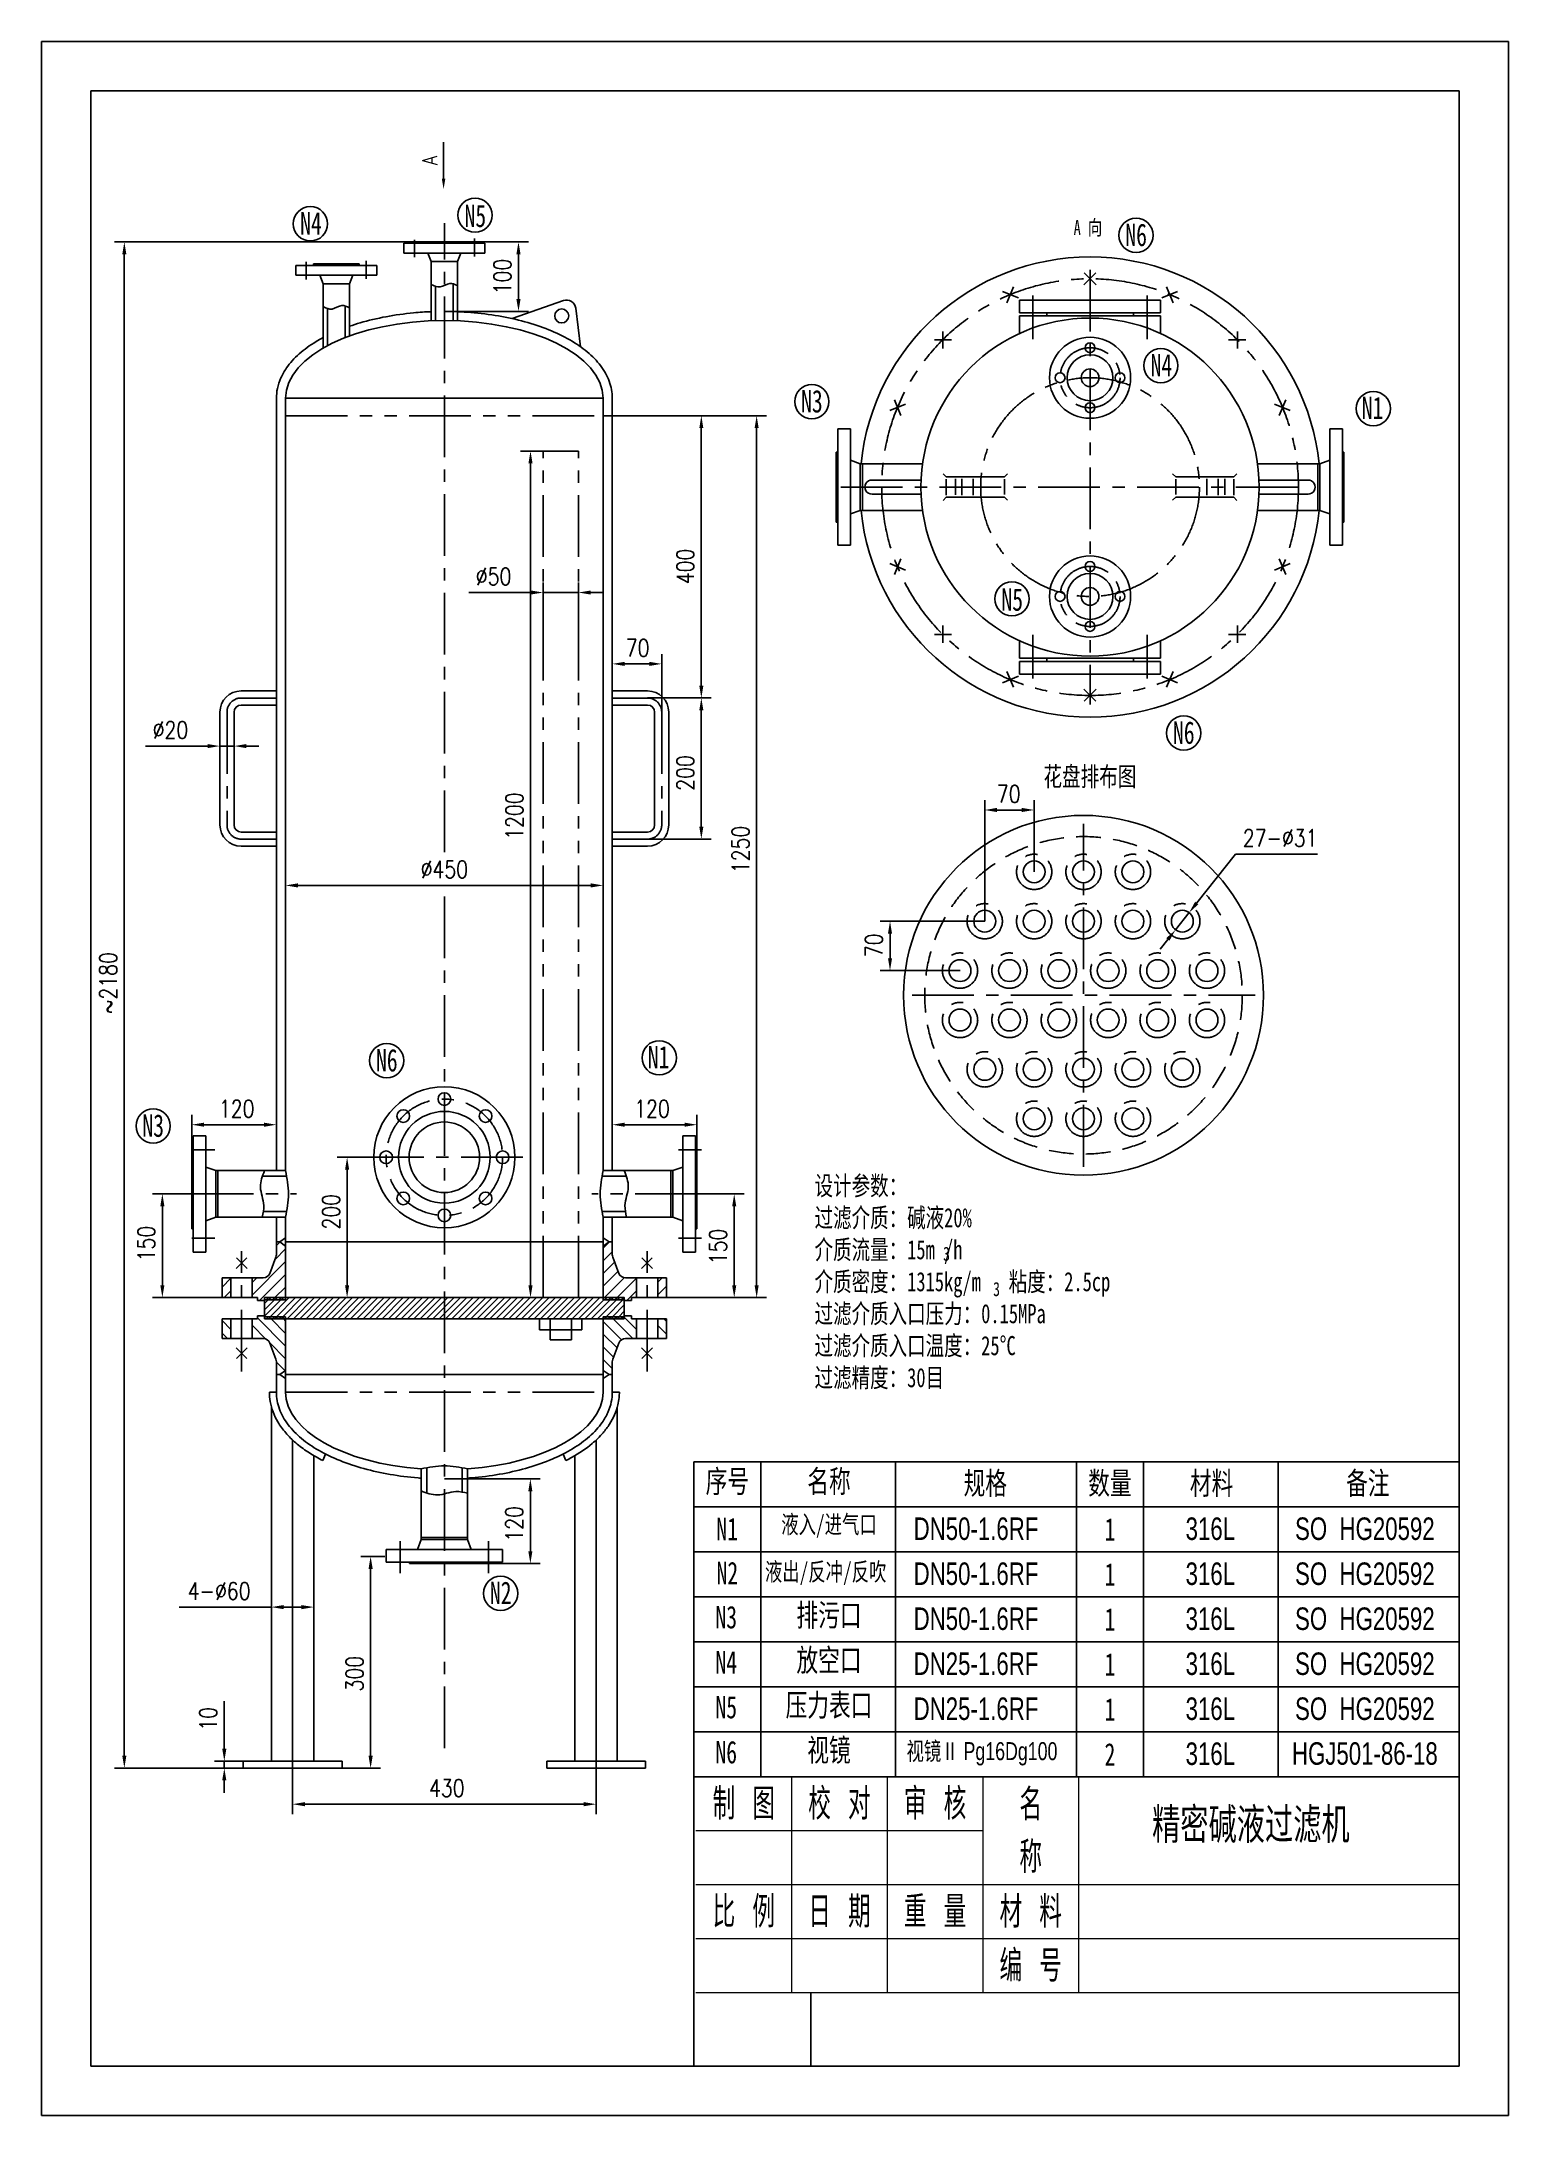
# Model space of a CAD drawing. Header units: millimetres. Extents: x -70 to 2009, y -70 to 2870.
import ezdxf

# ---------------------------------------------------------------- set-up
doc = ezdxf.new("R2010")
doc.units = ezdxf.units.MM
doc.header["$LTSCALE"] = 70
for name, pattern in [('CENTER', [2, 1.25, -0.25, 0.25, -0.25]), ('DASHED', [0.75, 0.5, -0.25]), ('PHANTOM', [2.5, 1.25, -0.25, 0.25, -0.25, 0.25, -0.25])]:
    doc.linetypes.add(name, pattern=pattern)
for name, color, linetype in [('1轮廓实线层', 7, 'Continuous'), ('2细线层', 4, 'Continuous'), ('3中心线层', 1, 'CENTER'), ('4虚线层', 6, 'DASHED'), ('5剖面线层', 2, 'Continuous'), ('6文字层', 3, 'Continuous'), ('7标注层', 4, 'Continuous'), ('9双点划线层', 6, 'PHANTOM'), ('图框层', 7, 'Continuous')]:
    doc.layers.add(name, color=color, linetype=linetype)
doc.layers.add('细实线', color=6, linetype='Continuous', lineweight=13)
doc.styles.add('PC_TEXTSTYLE', font='isocp.shx', dxfattribs={"width": 0.8, "bigfont": 'hzfs.shx'})
doc.styles.get("Standard").update_dxf_attribs({"font": 'isocp.shx', "width": 0.707, "bigfont": 'hztxt.shx'})
doc.styles.add('TH_GBDIM', font='romans.shx', dxfattribs={"width": 0.8, "bigfont": 'gbcbig.shx'})
doc.styles.add('工程字', font='gbenor.shx', dxfattribs={"bigfont": 'gbcbig.shx'})
doc.dimstyles.new('TH_GBDIM', dxfattribs={"dimscale": 7, "dimtxt": 3.5, "dimasz": 2.5, "dimexe": 2, "dimexo": 0, "dimgap": 1.5, "dimtad": 1, "dimdec": 1, "dimzin": 0, "dimdsep": 46, "dimtxsty": 'TH_GBDIM', "dimcen": 2.5, "dimclrd": 130, "dimclre": 130, "dimclrt": 3, "dimadec": 0, "dimazin": 0, "dimtfac": 0.714286, "dimtdec": 1, "dimtmove": 0, "dimatfit": 3, "dimfxl": 0, "dimtzin": 0, "dimlwd": -1, "dimlwe": -1, "dimarcsym": 0})

msp = doc.modelspace()

# ---------------------------------------------------------------- texts
at = {"layer": '1轮廓实线层', "insert": (1503.88, 366.47), "char_height": 50, "width": 4957.711, "attachment_point": 1, "style": 'PC_TEXTSTYLE'}
msp.add_mtext('精密碱液过滤机', dxfattribs=at)
at = {"layer": '6文字层', "color": 0, "attachment_point": 5}
for s, insert, char_height, width in [('{\\fSimSun|b0|i0|c134|p2;N4}', (311.91, 2612.31), 31.8938, 94.7091), ('{\\fSimSun|b0|i0|c134|p2;N5}', (544.82, 2622.61), 31.8938, 94.7091), ('{\\fSimSun|b0|i0|c134|p2;N6}', (1481.33, 2595.66), 31.8938, 94.7091), ('{\\fSimSun|b0|i0|c134|p2;N4}', (1517.08, 2411.24), 31.8938, 94.7091), ('{\\f宋体|b0|i0|c134|p2;N3}', (1021.8, 2359.78), 31.8938, 94.7091), ('{\\f宋体|b0|i0|c134|p2;N1}', (1816.43, 2350.58), 31.8938, 94.7091), ('{\\fSimSun|b0|i0|c134|p2;N5}', (1305.68, 2078.74), 31.8938, 94.7091), ('{\\fSimSun|b0|i0|c134|p2;N6}', (1548.86, 1890.05), 31.8938, 94.7091), ('{\\fSimSun|b0|i0|c134|p2;\\H1.25x;花盘排布图}', (1415.79, 1826.61), 21.87, 189.0607), ('{\\fSimSun|b0|i0|c134|p2;N6}', (419.42, 1425.68), 31.8938, 94.7091), ('{\\f宋体|b0|i0|c134|p2;N1}', (804.45, 1430.23), 31.8938, 94.7091), ('{\\f宋体|b0|i0|c134|p2;N3}', (88.34, 1333), 31.8938, 94.7091), ('{\\f宋体|b0|i0|c134|p2;序号}', (901.97, 827.19), 31.8938, 94.7091), ('{\\f宋体|b0|i0|c134|p2;名称}', (1046.03, 827.19), 31.8938, 220.5708), ('{\\f宋体|b0|i0|c134|p2;数量}', (1444.16, 824.62), 31.8938, 94.7091), ('{\\f宋体|b0|i0|c134|p2;材料}', (1588.22, 824.62), 31.8938, 220.5708), ('{\\f宋体|b0|i0|c134|p2;备注}', (1809.7, 824.62), 31.8938, 226.9138), ('{\\f宋体|b0|i0|c134|p2;N1}', (901.62, 761.34), 31.8938, 94.7091), ('{\\fSimSun|b0|i0|c134|p2;\\H1.25x;液入/进气口}', (1046.01, 764.89), 20.412, 176.4566), ('{\\fArial|b0|i0|c0|p32;\\H1.25x;DN50-1.6RF}', (1254.36, 761.6), 25.515, 220.5708), ('{\\f宋体|b0|i0|c134|p2;1}', (1444.16, 760.84), 31.8938, 94.7091), ('{\\fArial|b0|i0|c0|p32;\\H1.25x;316L}', (1586.42, 761.6), 25.515, 220.5708), ('{\\fArial|b0|i0|c0|p32;\\H1.25x;SO  HG20592}', (1805.43, 761.6), 25.515, 220.5708), ('{\\f宋体|b0|i0|c134|p2;N2}', (902.01, 698.99), 31.8938, 94.7091), ('{\\fSimSun|b0|i0|c134|p2;\\H1.25x;液出/反冲/反吹}', (1041.29, 697.7), 20.412, 176.4566), ('{\\fArial|b0|i0|c0|p32;\\H1.25x;DN50-1.6RF}', (1254.36, 697.81), 25.515, 220.5708), ('{\\f宋体|b0|i0|c134|p2;1}', (1444.16, 697.05), 31.8938, 94.7091), ('{\\fArial|b0|i0|c0|p32;\\H1.25x;316L}', (1586.42, 697.81), 25.515, 220.5708), ('{\\fArial|b0|i0|c0|p32;\\H1.25x;SO  HG20592}', (1805.43, 697.81), 25.515, 220.5708), ('{\\f宋体|b0|i0|c134|p2;N2}', (580.82, 670.97), 31.8938, 94.7091), ('{\\f宋体|b0|i0|c134|p2;N3}', (900.42, 636.22), 31.8938, 94.7091), ('{\\fSimSun|b0|i0|c134|p2;排污口}', (1046.03, 637.55), 31.8938, 220.5708), ('{\\fArial|b0|i0|c0|p32;\\H1.25x;DN50-1.6RF}', (1254.36, 634.02), 25.515, 220.5708), ('{\\f宋体|b0|i0|c134|p2;1}', (1444.16, 633.26), 31.8938, 94.7091), ('{\\fArial|b0|i0|c0|p32;\\H1.25x;316L}', (1586.42, 634.02), 25.515, 220.5708), ('{\\fArial|b0|i0|c0|p32;\\H1.25x;SO  HG20592}', (1805.43, 634.02), 25.515, 220.5708), ('{\\fSimSun|b0|i0|c134|p2;N4}', (900.42, 572.43), 31.8938, 94.7091), ('{\\fSimSun|b0|i0|c134|p2;放空口}', (1046.03, 573.76), 31.8938, 220.5708), ('{\\fArial|b0|i0|c0|p32;\\H1.25x;DN25-1.6RF}', (1254.36, 570.23), 25.515, 220.5708), ('{\\f宋体|b0|i0|c134|p2;1}', (1444.16, 569.47), 31.8938, 94.7091), ('{\\fArial|b0|i0|c0|p32;\\H1.25x;316L}', (1586.42, 570.23), 25.515, 220.5708), ('{\\fArial|b0|i0|c0|p32;\\H1.25x;SO  HG20592}', (1805.43, 570.23), 25.515, 220.5708), ('{\\fSimSun|b0|i0|c134|p2;压力表口}', (1046.03, 509.98), 31.8938, 220.5708), ('{\\fSimSun|b0|i0|c134|p2;N5}', (900.42, 508.65), 31.8938, 94.7091), ('{\\fArial|b0|i0|c0|p32;\\H1.25x;DN25-1.6RF}', (1254.36, 506.45), 25.515, 220.5708), ('{\\f宋体|b0|i0|c134|p2;1}', (1444.16, 505.69), 31.8938, 94.7091), ('{\\fArial|b0|i0|c0|p32;\\H1.25x;316L}', (1586.42, 506.45), 25.515, 220.5708), ('{\\fArial|b0|i0|c0|p32;\\H1.25x;SO  HG20592}', (1805.43, 506.45), 25.515, 220.5708), ('{\\fSimSun|b0|i0|c134|p2;N6}', (900.42, 444.86), 31.8938, 94.7091), ('{\\fSimSun|b0|i0|c134|p2;视镜}', (1046.03, 446.19), 31.8938, 220.5708), ('{\\fSimSun|b0|i0|c134|p2;视镜Ⅱ\\fArial|b0|i0|c0|p34; Pg16Dg100}', (1262.81, 442.66), 25.515, 220.5708), ('{\\fSimSun|b0|i0|c134|p2;2}', (1444.16, 441.9), 31.8938, 94.7091), ('{\\fArial|b0|i0|c0|p32;\\H1.25x;316L}', (1586.42, 442.66), 25.515, 220.5708), ('{\\fArial|b0|i0|c0|p32;\\H1.25x;HGJ501-86-18}', (1805.43, 442.94), 25.515, 220.5708)]:
    msp.add_mtext(s, dxfattribs=dict(at, insert=insert, char_height=char_height, width=width))
at = {"layer": '6文字层', "attachment_point": 1}
for s, insert, char_height, width in [('{\\fSimSun|b0|i0|c134|p2;设计参数：\\P过滤介质：碱液20%\\P介质流量：15m /h\\P介质密度：1315kg/m   粘度：2.5cp\\P过滤介质入口压力：0.15MPa\\P过滤介质入口温度：25%%dC\\P过滤精度：30目}', (1025.58, 1261.66), 27.2, 3692.8773), ('{\\fSimSun|b0|i0|c134|p2;3}', (1207.76, 1161.58), 20, 95.2936), ('{\\fSimSun|b0|i0|c134|p2;3}', (1278.65, 1111.54), 20, 95.2936)]:
    msp.add_mtext(s, dxfattribs=dict(at, insert=insert, char_height=char_height, width=width))
at = {"layer": '6文字层', "color": 0, "insert": (1267.5, 824.62), "char_height": 31.8938, "attachment_point": 5}
msp.add_mtext('{\\fSimSun|b0|i0|c134|p2;规格}', dxfattribs=at)
at = {"layer": '7标注层', "color": 3, "insert": (480.35, 2701.47), "char_height": 21, "attachment_point": 5, "rotation": 90, "style": 'TH_GBDIM'}
msp.add_mtext('A{}{}', dxfattribs=at)
at = {"layer": '7标注层', "color": 3, "insert": (1412.95, 2605.12), "char_height": 21, "attachment_point": 5}
msp.add_mtext('{\\fSimSun|b0|i0|c134|p2;A 向}', dxfattribs=at)
at = {"layer": '细实线', "color": 0, "width": 135.5484, "attachment_point": 5, "style": '工程字'}
for s, insert, char_height in [('制 图', (925.29, 371.73), 44.651), ('校 对', (1060.84, 371.73), 44.651), ('审 核', (1196.38, 371.73), 44.651), ('名\\P称', (1331.93, 333.46), 44.65), ('比 例', (925.29, 218.64), 44.651), ('日 期', (1060.84, 218.64), 44.651), ('重 量', (1196.38, 218.64), 44.651), ('材 料', (1331.93, 218.64), 44.651), ('编 号', (1331.93, 142.1), 44.651)]:
    msp.add_mtext(s, dxfattribs=dict(at, insert=insert, char_height=char_height))

# ---------------------------------------------------------------- blocks, each defined once
blk = doc.blocks.new('*D55')
at = {"layer": '7标注层', "color": 130}
for p, q in [((189.1, 449.9), (189.1, 517.3)), ((215.9, 432.4), (175.1, 432.4)), ((215.9, 422.4), (175.1, 422.4)), ((189.1, 422.4), (189.1, 432.4)), ((189.1, 404.9), (189.1, 387.4))]:
    blk.add_line(p, q, dxfattribs=at)
for points in [[(186.1, 449.9), (192, 449.9), (189.1, 432.4)], [(186.1, 404.9), (192, 404.9), (189.1, 422.4)]]:
    blk.add_solid(points, dxfattribs=at)
at = {"layer": 'Defpoints', "color": 0}
for p in [(189.1, 432.4), (215.9, 432.4), (215.9, 422.4)]:
    blk.add_point(p, dxfattribs=at)
at = {"layer": '7标注层', "color": 3, "insert": (166.3, 492.3), "char_height": 24.5, "attachment_point": 5, "rotation": 90, "style": 'TH_GBDIM'}
blk.add_mtext('10{}{}', dxfattribs=at)
blk = doc.blocks.new('*D54')
at = {"layer": '7标注层', "color": 130}
for p, q in [((255.9, 694.1), (255.9, 636.7)), ((315.9, 694.1), (315.9, 636.7)), ((255.9, 650.7), (125, 650.7)), ((298.4, 650.7), (273.4, 650.7))]:
    blk.add_line(p, q, dxfattribs=at)
for points in [[(273.4, 653.6), (273.4, 647.7), (255.9, 650.7)], [(298.4, 653.6), (298.4, 647.7), (315.9, 650.7)]]:
    blk.add_solid(points, dxfattribs=at)
at = {"layer": 'Defpoints', "color": 0}
for p in [(255.9, 694.1), (315.9, 694.1), (255.9, 650.7)]:
    blk.add_point(p, dxfattribs=at)
at = {"layer": '7标注层', "color": 3, "insert": (181.7, 673.4), "char_height": 24.5, "attachment_point": 5, "style": 'TH_GBDIM'}
blk.add_mtext('4-%%c60{}{}', dxfattribs=at)
blk = doc.blocks.new('*D53')
at = {"layer": '7标注层', "color": 130}
for p, q in [((285.9, 422.4), (285.9, 357.3)), ((715.9, 422.4), (715.9, 357.3)), ((303.4, 371.3), (698.4, 371.3))]:
    blk.add_line(p, q, dxfattribs=at)
for points in [[(303.4, 374.3), (303.4, 368.4), (285.9, 371.3)], [(698.4, 374.3), (698.4, 368.4), (715.9, 371.3)]]:
    blk.add_solid(points, dxfattribs=at)
at = {"layer": 'Defpoints', "color": 0}
for p in [(285.9, 422.4), (715.9, 422.4), (715.9, 371.3)]:
    blk.add_point(p, dxfattribs=at)
at = {"layer": '7标注层', "color": 3, "insert": (504.4, 394.1), "char_height": 24.5, "attachment_point": 5, "style": 'TH_GBDIM'}
blk.add_mtext('430{}{}', dxfattribs=at)
blk = doc.blocks.new('*D52')
at = {"layer": '7标注层', "color": 130}
for p, q in [((416.4, 722.4), (382.4, 722.4)), ((396.4, 704.9), (396.4, 439.9)), ((355.9, 422.4), (410.4, 422.4))]:
    blk.add_line(p, q, dxfattribs=at)
for points in [[(393.5, 704.9), (399.4, 704.9), (396.4, 722.4)], [(393.5, 439.9), (399.4, 439.9), (396.4, 422.4)]]:
    blk.add_solid(points, dxfattribs=at)
at = {"layer": 'Defpoints', "color": 0}
for p in [(416.4, 722.4), (355.9, 422.4), (396.4, 422.4)]:
    blk.add_point(p, dxfattribs=at)
at = {"layer": '7标注层', "color": 3, "insert": (373.7, 556.3), "char_height": 24.5, "attachment_point": 5, "rotation": 90, "style": 'TH_GBDIM'}
blk.add_mtext('300{}{}', dxfattribs=at)
blk = doc.blocks.new('*D57')
at = {"layer": '7标注层', "color": 130}
for p, q in [((500.9, 832.4), (636.8, 832.4)), ((622.8, 729.9), (622.8, 814.9)), ((550.4, 712.4), (636.8, 712.4))]:
    blk.add_line(p, q, dxfattribs=at)
for points in [[(619.9, 814.9), (625.7, 814.9), (622.8, 832.4)], [(619.9, 729.9), (625.7, 729.9), (622.8, 712.4)]]:
    blk.add_solid(points, dxfattribs=at)
at = {"layer": 'Defpoints', "color": 0}
for p in [(500.9, 832.4), (622.8, 832.4), (550.4, 712.4)]:
    blk.add_point(p, dxfattribs=at)
at = {"layer": '7标注层', "color": 3, "insert": (600, 768.7), "char_height": 24.5, "attachment_point": 5, "rotation": 90, "style": 'TH_GBDIM'}
blk.add_mtext('120{}{}', dxfattribs=at)
blk = doc.blocks.new('*D58')
at = {"layer": '7标注层', "color": 130}
for p, q in [((738.9, 1269.4), (738.9, 1348.5)), ((841.4, 1334.5), (756.4, 1334.5)), ((858.9, 1285.9), (858.9, 1348.5))]:
    blk.add_line(p, q, dxfattribs=at)
for points in [[(756.4, 1337.4), (756.4, 1331.6), (738.9, 1334.5)], [(841.4, 1337.4), (841.4, 1331.6), (858.9, 1334.5)]]:
    blk.add_solid(points, dxfattribs=at)
at = {"layer": 'Defpoints', "color": 0}
for p in [(738.9, 1334.5), (738.9, 1269.4), (858.9, 1285.9)]:
    blk.add_point(p, dxfattribs=at)
at = {"layer": '7标注层', "color": 3, "insert": (795.2, 1357.2), "char_height": 24.5, "attachment_point": 5, "style": 'TH_GBDIM'}
blk.add_mtext('120{}{}', dxfattribs=at)
blk = doc.blocks.new('*D59')
at = {"layer": '7标注层', "color": 130}
for p, q in [((142.9, 1285.9), (142.9, 1348.5)), ((160.4, 1334.5), (245.4, 1334.5)), ((262.9, 1269.4), (262.9, 1348.5))]:
    blk.add_line(p, q, dxfattribs=at)
for points in [[(160.4, 1337.4), (160.4, 1331.6), (142.9, 1334.5)], [(245.4, 1337.4), (245.4, 1331.6), (262.9, 1334.5)]]:
    blk.add_solid(points, dxfattribs=at)
at = {"layer": 'Defpoints', "color": 0}
for p in [(262.9, 1334.5), (142.9, 1285.9), (262.9, 1269.4)]:
    blk.add_point(p, dxfattribs=at)
at = {"layer": '7标注层', "color": 3, "insert": (206.6, 1357.2), "char_height": 24.5, "attachment_point": 5, "style": 'TH_GBDIM'}
blk.add_mtext('120{}{}', dxfattribs=at)
blk = doc.blocks.new('*D62')
at = {"layer": '7标注层', "color": 130}
for p, q in [((384.5, 1288.4), (349.1, 1288.4)), ((363.1, 1270.9), (363.1, 1106.9)), ((310.3, 1089.4), (377.1, 1089.4))]:
    blk.add_line(p, q, dxfattribs=at)
for points in [[(360.2, 1270.9), (366, 1270.9), (363.1, 1288.4)], [(360.2, 1106.9), (366, 1106.9), (363.1, 1089.4)]]:
    blk.add_solid(points, dxfattribs=at)
at = {"layer": 'Defpoints', "color": 0}
for p in [(384.5, 1288.4), (310.3, 1089.4), (363.1, 1089.4)]:
    blk.add_point(p, dxfattribs=at)
at = {"layer": '7标注层', "color": 3, "insert": (340.4, 1211.1), "char_height": 24.5, "attachment_point": 5, "rotation": 90, "style": 'TH_GBDIM'}
blk.add_mtext('200{}{}', dxfattribs=at)
blk = doc.blocks.new('*D63')
at = {"layer": '7标注层', "color": 130}
for p, q in [((858.9, 1236.4), (925.7, 1236.4)), ((911.7, 1218.9), (911.7, 1106.9)), ((815.9, 1089.4), (925.7, 1089.4))]:
    blk.add_line(p, q, dxfattribs=at)
for points in [[(908.8, 1218.9), (914.6, 1218.9), (911.7, 1236.4)], [(908.8, 1106.9), (914.6, 1106.9), (911.7, 1089.4)]]:
    blk.add_solid(points, dxfattribs=at)
at = {"layer": 'Defpoints', "color": 0}
for p in [(858.9, 1236.4), (815.9, 1089.4), (911.7, 1089.4)]:
    blk.add_point(p, dxfattribs=at)
at = {"layer": '7标注层', "color": 3, "insert": (888.9, 1161.9), "char_height": 24.5, "attachment_point": 5, "rotation": 90, "style": 'TH_GBDIM'}
blk.add_mtext('150{}{}', dxfattribs=at)
blk = doc.blocks.new('*D64')
at = {"layer": '7标注层', "color": 130}
for p, q in [((142.9, 1236.4), (87.3, 1236.4)), ((101.3, 1218.9), (101.3, 1106.9)), ((185.9, 1089.4), (87.3, 1089.4))]:
    blk.add_line(p, q, dxfattribs=at)
for points in [[(98.4, 1218.9), (104.2, 1218.9), (101.3, 1236.4)], [(98.4, 1106.9), (104.2, 1106.9), (101.3, 1089.4)]]:
    blk.add_solid(points, dxfattribs=at)
at = {"layer": 'Defpoints', "color": 0}
for p in [(142.9, 1236.4), (101.3, 1089.4), (185.9, 1089.4)]:
    blk.add_point(p, dxfattribs=at)
at = {"layer": '7标注层', "color": 3, "insert": (78.6, 1166), "char_height": 24.5, "attachment_point": 5, "rotation": 90, "style": 'TH_GBDIM'}
blk.add_mtext('150{}{}', dxfattribs=at)
blk = doc.blocks.new('*D66')
at = {"layer": '7标注层', "color": 130}
for p, q in [((1266.7, 1622.9), (1118.5, 1622.9)), ((1132.5, 1605.4), (1132.5, 1570.4)), ((1231.7, 1552.9), (1118.5, 1552.9))]:
    blk.add_line(p, q, dxfattribs=at)
for points in [[(1129.6, 1605.4), (1135.4, 1605.4), (1132.5, 1622.9)], [(1129.6, 1570.4), (1135.4, 1570.4), (1132.5, 1552.9)]]:
    blk.add_solid(points, dxfattribs=at)
at = {"layer": 'Defpoints', "color": 0}
for p in [(1266.7, 1622.9), (1132.5, 1552.9), (1231.7, 1552.9)]:
    blk.add_point(p, dxfattribs=at)
at = {"layer": '7标注层', "color": 3, "insert": (1109.7, 1588.7), "char_height": 24.5, "attachment_point": 5, "rotation": 90, "style": 'TH_GBDIM'}
blk.add_mtext('70{}{}', dxfattribs=at)
blk = doc.blocks.new('*D67')
at = {"layer": '7标注层', "color": 130}
for p, q in [((1266.7, 1622.9), (1266.7, 1794.6)), ((1336.7, 1692.9), (1336.7, 1794.6)), ((1284.2, 1780.6), (1319.2, 1780.6))]:
    blk.add_line(p, q, dxfattribs=at)
for points in [[(1284.2, 1783.6), (1284.2, 1777.7), (1266.7, 1780.6)], [(1319.2, 1783.6), (1319.2, 1777.7), (1336.7, 1780.6)]]:
    blk.add_solid(points, dxfattribs=at)
at = {"layer": 'Defpoints', "color": 0}
for p in [(1336.7, 1780.6), (1336.7, 1692.9), (1266.7, 1622.9)]:
    blk.add_point(p, dxfattribs=at)
at = {"layer": '7标注层', "color": 3, "insert": (1300.7, 1803.4), "char_height": 24.5, "attachment_point": 5, "style": 'TH_GBDIM'}
blk.add_mtext('70{}{}', dxfattribs=at)
blk = doc.blocks.new('*D70')
at = {"layer": '7标注层', "color": 130}
for p, q in [((533.4, 2585.9), (620, 2585.9)), ((606, 2568.4), (606, 2504.9)), ((500.9, 2487.4), (620, 2487.4))]:
    blk.add_line(p, q, dxfattribs=at)
for points in [[(603, 2568.4), (608.9, 2568.4), (606, 2585.9)], [(603, 2504.9), (608.9, 2504.9), (606, 2487.4)]]:
    blk.add_solid(points, dxfattribs=at)
at = {"layer": 'Defpoints', "color": 0}
for p in [(533.4, 2585.9), (500.9, 2487.4), (606, 2487.4)]:
    blk.add_point(p, dxfattribs=at)
at = {"layer": '7标注层', "color": 3, "insert": (583.2, 2536.8), "char_height": 24.5, "attachment_point": 5, "rotation": 90, "style": 'TH_GBDIM'}
blk.add_mtext('100{}{}', dxfattribs=at)
blk = doc.blocks.new('*D71')
at = {"layer": '7标注层', "color": 130}
for p, q in [((275.9, 1565.9), (275.9, 1687.7)), ((725.9, 1565.9), (725.9, 1687.7)), ((293.4, 1673.7), (708.4, 1673.7))]:
    blk.add_line(p, q, dxfattribs=at)
for points in [[(293.4, 1676.6), (293.4, 1670.8), (275.9, 1673.7)], [(708.4, 1676.6), (708.4, 1670.8), (725.9, 1673.7)]]:
    blk.add_solid(points, dxfattribs=at)
at = {"layer": 'Defpoints', "color": 0}
for p in [(725.9, 1673.7), (275.9, 1565.9), (725.9, 1565.9)]:
    blk.add_point(p, dxfattribs=at)
at = {"layer": '7标注层', "color": 3, "insert": (500.9, 1696.4), "char_height": 24.5, "attachment_point": 5, "style": 'TH_GBDIM'}
blk.add_mtext('%%c450{}{}', dxfattribs=at)
blk = doc.blocks.new('*D74')
at = {"layer": '7标注层', "color": 130}
for p, q in [((725.9, 2339.4), (957.5, 2339.4)), ((943.5, 2321.9), (943.5, 1106.9)), ((815.9, 1089.4), (957.5, 1089.4))]:
    blk.add_line(p, q, dxfattribs=at)
for points in [[(940.6, 2321.9), (946.4, 2321.9), (943.5, 2339.4)], [(940.6, 1106.9), (946.4, 1106.9), (943.5, 1089.4)]]:
    blk.add_solid(points, dxfattribs=at)
at = {"layer": 'Defpoints', "color": 0}
for p in [(725.9, 2339.4), (815.9, 1089.4), (943.5, 1089.4)]:
    blk.add_point(p, dxfattribs=at)
at = {"layer": '7标注层', "color": 3, "insert": (920.8, 1724.6), "char_height": 24.5, "attachment_point": 5, "rotation": 90, "style": 'TH_GBDIM'}
blk.add_mtext('1250{}{}', dxfattribs=at)
blk = doc.blocks.new('*D75')
at = {"layer": '7标注层', "color": 130}
for p, q in [((725.9, 2339.4), (879.1, 2339.4)), ((865.1, 2321.9), (865.1, 1956.9)), ((788.9, 1939.4), (879.1, 1939.4))]:
    blk.add_line(p, q, dxfattribs=at)
for points in [[(862.2, 2321.9), (868, 2321.9), (865.1, 2339.4)], [(862.2, 1956.9), (868, 1956.9), (865.1, 1939.4)]]:
    blk.add_solid(points, dxfattribs=at)
at = {"layer": 'Defpoints', "color": 0}
for p in [(725.9, 2339.4), (788.9, 1939.4), (865.1, 1939.4)]:
    blk.add_point(p, dxfattribs=at)
at = {"layer": '7标注层', "color": 3, "insert": (842.4, 2125.8), "char_height": 24.5, "attachment_point": 5, "rotation": 90, "style": 'TH_GBDIM'}
blk.add_mtext('400{}{}', dxfattribs=at)
blk = doc.blocks.new('*D76')
at = {"layer": '7标注层', "color": 130}
for p, q in [((788.9, 1939.4), (879.1, 1939.4)), ((865.1, 1921.9), (865.1, 1756.9)), ((788.9, 1739.4), (879.1, 1739.4))]:
    blk.add_line(p, q, dxfattribs=at)
for points in [[(862.2, 1921.9), (868, 1921.9), (865.1, 1939.4)], [(862.2, 1756.9), (868, 1756.9), (865.1, 1739.4)]]:
    blk.add_solid(points, dxfattribs=at)
at = {"layer": 'Defpoints', "color": 0}
for p in [(788.9, 1939.4), (788.9, 1739.4), (865.1, 1739.4)]:
    blk.add_point(p, dxfattribs=at)
at = {"layer": '7标注层', "color": 3, "insert": (842.4, 1833.1), "char_height": 24.5, "attachment_point": 5, "rotation": 90, "style": 'TH_GBDIM'}
blk.add_mtext('200{}{}', dxfattribs=at)
blk = doc.blocks.new('*D77')
at = {"layer": '7标注层', "color": 130}
for p, q in [((738.9, 1939.4), (738.9, 2001.7)), ((808.9, 1919.4), (808.9, 2001.7)), ((756.4, 1987.7), (791.4, 1987.7))]:
    blk.add_line(p, q, dxfattribs=at)
for points in [[(756.4, 1990.6), (756.4, 1984.8), (738.9, 1987.7)], [(791.4, 1990.6), (791.4, 1984.8), (808.9, 1987.7)]]:
    blk.add_solid(points, dxfattribs=at)
at = {"layer": 'Defpoints', "color": 0}
for p in [(808.9, 1987.7), (738.9, 1939.4), (808.9, 1919.4)]:
    blk.add_point(p, dxfattribs=at)
at = {"layer": '7标注层', "color": 3, "insert": (774.8, 2010.4), "char_height": 24.5, "attachment_point": 5, "style": 'TH_GBDIM'}
blk.add_mtext('70{}{}', dxfattribs=at)
blk = doc.blocks.new('*D78')
at = {"layer": '7标注层', "color": 130}
for p, q in [((182.9, 1883.2), (182.9, 1857.2)), ((202.9, 1883.2), (202.9, 1857.2)), ((165.4, 1871.2), (77.5, 1871.2)), ((202.9, 1871.2), (182.9, 1871.2)), ((220.4, 1871.2), (237.9, 1871.2))]:
    blk.add_line(p, q, dxfattribs=at)
for points in [[(165.4, 1874.1), (165.4, 1868.3), (182.9, 1871.2)], [(220.4, 1874.1), (220.4, 1868.3), (202.9, 1871.2)]]:
    blk.add_solid(points, dxfattribs=at)
at = {"layer": 'Defpoints', "color": 0}
for p in [(182.9, 1883.2), (202.9, 1883.2), (202.9, 1871.2)]:
    blk.add_point(p, dxfattribs=at)
at = {"layer": '7标注层', "color": 3, "insert": (112.7, 1894), "char_height": 24.5, "attachment_point": 5, "style": 'TH_GBDIM'}
blk.add_mtext('%%c20{}{}', dxfattribs=at)
blk = doc.blocks.new('*D79')
at = {"layer": '7标注层', "color": 130}
for p, q in [((468.4, 2585.9), (33.4, 2585.9)), ((47.4, 2568.4), (47.4, 439.9)), ((215.9, 422.4), (33.4, 422.4))]:
    blk.add_line(p, q, dxfattribs=at)
for points in [[(44.5, 2568.4), (50.3, 2568.4), (47.4, 2585.9)], [(44.5, 439.9), (50.3, 439.9), (47.4, 422.4)]]:
    blk.add_solid(points, dxfattribs=at)
at = {"layer": 'Defpoints', "color": 0}
for p in [(468.4, 2585.9), (47.4, 422.4), (215.9, 422.4)]:
    blk.add_point(p, dxfattribs=at)
at = {"layer": '7标注层', "color": 3, "insert": (24.6, 1535.4), "char_height": 24.5, "attachment_point": 5, "rotation": 90, "style": 'TH_GBDIM'}
blk.add_mtext('~2180{}{}', dxfattribs=at)
blk = doc.blocks.new('*D80')
at = {"layer": '7标注层', "color": 130}
for p, q in [((640.9, 2289.4), (609, 2289.4)), ((623, 2271.9), (623, 1106.9)), ((640.9, 1089.4), (609, 1089.4))]:
    blk.add_line(p, q, dxfattribs=at)
for points in [[(620.1, 2271.9), (625.9, 2271.9), (623, 2289.4)], [(620.1, 1106.9), (625.9, 1106.9), (623, 1089.4)]]:
    blk.add_solid(points, dxfattribs=at)
at = {"layer": 'Defpoints', "color": 0}
for p in [(640.9, 2289.4), (623, 1089.4), (640.9, 1089.4)]:
    blk.add_point(p, dxfattribs=at)
at = {"layer": '7标注层', "color": 3, "insert": (600.2, 1771.9), "char_height": 24.5, "attachment_point": 5, "rotation": 90, "style": 'TH_GBDIM'}
blk.add_mtext('1200{}{}', dxfattribs=at)
blk = doc.blocks.new('*D81')
at = {"layer": '7标注层', "color": 130}
for p, q in [((623.4, 2088.9), (535.5, 2088.9)), ((640.9, 2038.3), (640.9, 2102.9)), ((690.9, 2088.9), (640.9, 2088.9)), ((690.9, 2038.3), (690.9, 2102.9)), ((708.4, 2088.9), (725.9, 2088.9))]:
    blk.add_line(p, q, dxfattribs=at)
for points in [[(623.4, 2091.8), (623.4, 2086), (640.9, 2088.9)], [(708.4, 2091.8), (708.4, 2086), (690.9, 2088.9)]]:
    blk.add_solid(points, dxfattribs=at)
at = {"layer": 'Defpoints', "color": 0}
for p in [(690.9, 2088.9), (640.9, 2038.3), (690.9, 2038.3)]:
    blk.add_point(p, dxfattribs=at)
at = {"layer": '7标注层', "color": 3, "insert": (570.7, 2111.6), "char_height": 24.5, "attachment_point": 5, "style": 'TH_GBDIM'}
blk.add_mtext('%%c50{}{}', dxfattribs=at)
blk = doc.blocks.new('*D82')
at = {"layer": '7标注层', "color": 130}
for p, q in [((1622.2, 1718.2), (1567.2, 1648.8)), ((1738.1, 1718.2), (1622.2, 1718.2)), ((1537.1, 1610.8), (1556.4, 1635.1)), ((1526.2, 1597.1), (1515.4, 1583.4))]:
    blk.add_line(p, q, dxfattribs=at)
for points in [[(1564.9, 1650.6), (1569.5, 1647), (1556.4, 1635.1)], [(1524, 1598.9), (1528.5, 1595.3), (1537.1, 1610.8)]]:
    blk.add_solid(points, dxfattribs=at)
at = {"layer": 'Defpoints', "color": 0}
for p in [(1556.4, 1635.1), (1537.1, 1610.8)]:
    blk.add_point(p, dxfattribs=at)
at = {"layer": '7标注层', "color": 3, "insert": (1685.4, 1740.9), "char_height": 24.5, "attachment_point": 5, "style": 'TH_GBDIM'}
blk.add_mtext('27-%%c31{}{}', dxfattribs=at)

# ---------------------------------------------------------------- dimensions: what is measured, and where the dimension line sits
at = {"layer": '7标注层'}
for base, p1, p2, angle, text, override, picture, middle in [((47.38, 422.36), (468.44, 2585.91), (215.94, 422.36), 90, '~2180{}{}', {"dimgap": 1.5, "dimtad": 1, "dimdec": 1, "dimlfac": 1, "dimse1": 0, "dimse2": 0, "dimsd1": 0, "dimsd2": 0}, '*D79', (47.38, 1535.42)), ((605.96, 2487.36), (533.44, 2585.91), (500.94, 2487.36), 90, '100{}{}', {"dimgap": 1.5, "dimtad": 1, "dimdec": 1, "dimlfac": 1, "dimse1": 0, "dimse2": 0, "dimsd1": 0, "dimsd2": 0}, '*D70', (605.96, 2536.82)), ((943.5, 1089.36), (725.94, 2339.36), (815.94, 1089.36), 90, '1250{}{}', {"dimgap": 1.5, "dimtad": 1, "dimdec": 1, "dimlfac": 1, "dimse1": 0, "dimse2": 0, "dimsd1": 0, "dimsd2": 0}, '*D74', (943.5, 1724.57)), ((865.13, 1939.36), (725.94, 2339.36), (788.94, 1939.36), 90, '<>{}{}', {"dimgap": 1.5, "dimtad": 1, "dimdec": 0, "dimlfac": 1, "dimse1": 0, "dimse2": 0, "dimsd1": 0, "dimsd2": 0}, '*D75', (865.13, 2125.79)), ((622.97, 1089.36), (640.94, 2289.36), (640.94, 1089.36), 90, '<>{}{}', {"dimgap": 1.5, "dimtad": 1, "dimdec": 0, "dimlfac": 1, "dimse1": 0, "dimse2": 0, "dimsd1": 0, "dimsd2": 0}, '*D80', (622.97, 1771.95)), ((690.94, 2088.87), (640.94, 2038.34), (690.94, 2038.34), 180, '%%c<>{}{}', {"dimgap": 1.5, "dimtad": 1, "dimdec": 0, "dimlfac": 1, "dimse1": 0, "dimse2": 0, "dimsd1": 0, "dimsd2": 0}, '*D81', (570.7, 2088.87)), ((865.13, 1739.36), (788.94, 1939.36), (788.94, 1739.36), 90, '<>{}{}', {"dimgap": 1.5, "dimtad": 1, "dimdec": 0, "dimlfac": 1, "dimse1": 0, "dimse2": 0, "dimsd1": 0, "dimsd2": 0}, '*D76', (865.13, 1833.15)), ((202.94, 1871.2), (182.94, 1883.23), (202.94, 1883.23), 180, '%%c<>{}{}', {"dimgap": 1.5, "dimtad": 1, "dimdec": 0, "dimlfac": 1, "dimse1": 0, "dimse2": 0, "dimsd1": 0, "dimsd2": 0}, '*D78', (112.7, 1871.2)), ((1336.74, 1780.65), (1266.74, 1622.94), (1336.74, 1692.94), 180, '<>{}{}', {"dimgap": 1.5, "dimtad": 1, "dimdec": 0, "dimlfac": 1, "dimse1": 0, "dimse2": 0, "dimsd1": 0, "dimsd2": 0}, '*D67', (1300.69, 1780.65)), ((725.94, 1673.69), (275.94, 1565.89), (725.94, 1565.89), 180, '%%c<>{}{}', {"dimgap": 1.5, "dimtad": 1, "dimdec": 0, "dimlfac": 1, "dimse1": 0, "dimse2": 0, "dimsd1": 0, "dimsd2": 0}, '*D71', (500.94, 1673.69)), ((1132.5, 1552.94), (1266.74, 1622.94), (1231.74, 1552.94), 90, '<>{}{}', {"dimgap": 1.5, "dimtad": 1, "dimdec": 0, "dimlfac": 1, "dimse1": 0, "dimse2": 0, "dimsd1": 0, "dimsd2": 0}, '*D66', (1132.5, 1588.68)), ((262.94, 1334.48), (142.94, 1285.86), (262.94, 1269.36), 180, '<>{}{}', {"dimgap": 1.5, "dimtad": 1, "dimdec": 0, "dimlfac": 1, "dimse1": 0, "dimse2": 0, "dimsd1": 0, "dimsd2": 0}, '*D59', (206.63, 1334.48)), ((363.12, 1089.36), (384.53, 1288.36), (310.28, 1089.36), 90, '200{}{}', {"dimgap": 1.5, "dimtad": 1, "dimdec": 1, "dimlfac": 1, "dimse1": 0, "dimse2": 0, "dimsd1": 0, "dimsd2": 0}, '*D62', (363.12, 1211.07)), ((101.32, 1089.36), (142.94, 1236.36), (185.94, 1089.36), 90, '150{}{}', {"dimgap": 1.5, "dimtad": 1, "dimdec": 1, "dimlfac": 1, "dimse1": 0, "dimse2": 0, "dimsd1": 0, "dimsd2": 0}, '*D64', (101.32, 1165.99)), ((911.68, 1089.36), (858.94, 1236.36), (815.94, 1089.36), 90, '150{}{}', {"dimgap": 1.5, "dimtad": 1, "dimdec": 1, "dimlfac": 1, "dimse1": 0, "dimse2": 0, "dimsd1": 0, "dimsd2": 0}, '*D63', (911.68, 1161.92)), ((622.79, 832.36), (550.44, 712.36), (500.94, 832.36), 90, '<>{}{}', {"dimgap": 1.5, "dimtad": 1, "dimdec": 0, "dimlfac": 1, "dimse1": 0, "dimse2": 0, "dimsd1": 0, "dimsd2": 0}, '*D57', (622.79, 768.73)), ((396.44, 422.36), (416.44, 722.36), (355.94, 422.36), 90, '<>{}{}', {"dimgap": 1.5, "dimtad": 1, "dimdec": 0, "dimlfac": 1, "dimse1": 0, "dimse2": 0, "dimsd1": 0, "dimsd2": 0}, '*D52', (396.44, 556.3)), ((189.06, 432.36), (215.94, 422.36), (215.94, 432.36), 270, '<>{}{}', {"dimgap": 1.5, "dimtad": 1, "dimdec": 0, "dimlfac": 1, "dimse1": 0, "dimse2": 0, "dimsd1": 0, "dimsd2": 0}, '*D55', (189.06, 492.32))]:
    dim = msp.add_linear_dim(base=base, p1=p1, p2=p2, angle=angle, text=text, dimstyle='TH_GBDIM', override=override, dxfattribs=at)
    dim.commit()
    dim.dimension.update_dxf_attribs({"geometry": picture, "text_midpoint": middle, "dimtype": 160})
for base, p1, p2, text, picture, middle in [((808.94, 1987.68), (738.94, 1939.36), (808.94, 1919.36), '<>{}{}', '*D77', (774.78, 1987.68)), ((738.94, 1334.48), (858.94, 1285.86), (738.94, 1269.36), '<>{}{}', '*D58', (795.24, 1334.48)), ((255.94, 650.65), (315.94, 694.07), (255.94, 694.07), '4-%%c<>{}{}', '*D54', (181.74, 650.65)), ((715.94, 371.34), (285.94, 422.36), (715.94, 422.36), '<>{}{}', '*D53', (504.41, 371.34))]:
    dim = msp.add_linear_dim(base=base, p1=p1, p2=p2, text=text, dimstyle='TH_GBDIM', override={"dimgap": 1.5, "dimtad": 1, "dimdec": 0, "dimlfac": 1, "dimse1": 0, "dimse2": 0, "dimsd1": 0, "dimsd2": 0}, dxfattribs=at)
    dim.commit()
    dim.dimension.update_dxf_attribs({"geometry": picture, "text_midpoint": middle, "dimtype": 160})
dim = msp.add_diameter_dim_2p(p1=(1537.11, 1610.79), p2=(1556.36, 1635.09), text='27-%%c31{}{}', dimstyle='TH_GBDIM', override={"dimgap": 1.5, "dimtad": 1, "dimtih": 0, "dimtoh": 1, "dimdec": 0, "dimlfac": 1, "dimse1": 0, "dimse2": 0, "dimsd1": 0, "dimsd2": 0, "dimtix": 0, "dimtofl": 1}, dxfattribs=at)
dim.commit()
dim.dimension.update_dxf_attribs({"geometry": '*D82', "text_midpoint": (1685.4, 1718.16), "dimtype": 163})

# ---------------------------------------------------------------- hatches: boundary and pattern name
at = {"layer": '5剖面线层'}
h = msp.add_hatch(dxfattribs=at)
h.set_pattern_fill('ANSI31', color=256, scale=4, style=0)
h.set_pattern_definition([(45, (2865.286, 155.561), (-8.980256, 8.980256), [])])
h.paths.add_polyline_path([(275.94, 1162.52), (267.54, 1168.36), (262.94, 1168.36), (262.94, 1150.2, -0.0912467), (262.28, 1146.64), (253.58, 1123.8, -0.3112047), (244.23, 1117.36), (228.44, 1117.36), (228.44, 1089.36), (235.94, 1089.36), (235.94, 1085.36), (245.94, 1085.36), (245.94, 1089.36), (275.94, 1089.36)])
h.paths.add_polyline_path([(198.44, 1117.36), (185.94, 1117.36), (185.94, 1089.36), (198.44, 1089.36)])
h.paths.add_polyline_path([(773.44, 1117.36), (757.64, 1117.36, -0.3112047), (748.29, 1123.8), (739.59, 1146.64, -0.0912467), (738.94, 1150.2), (738.94, 1168.36), (734.33, 1168.36), (725.94, 1162.52), (725.94, 1089.36), (755.94, 1089.36), (755.94, 1085.36), (765.94, 1085.36), (765.94, 1089.36), (773.44, 1089.36)])
h.paths.add_polyline_path([(815.94, 1117.36), (803.44, 1117.36), (803.44, 1089.36), (815.94, 1089.36)])
h = msp.add_hatch(dxfattribs=at)
h.set_pattern_fill('ANSI37', color=256, scale=2, angle=90, style=0)
h.set_pattern_definition([(135, (2865.2855, 155.561), (-4.490128, -4.490128), []), (225, (2865.2855, 155.561), (4.490128, -4.490128), [])])
h.paths.add_polyline_path([(275.94, 1089.36), (245.94, 1089.36), (245.94, 1086.36), (275.94, 1086.36)])
h.paths.add_polyline_path([(275.94, 1062.36), (245.94, 1062.36), (245.94, 1059.36), (275.94, 1059.36)])
h.paths.add_polyline_path([(755.94, 1089.36), (725.94, 1089.36), (725.94, 1086.36), (755.94, 1086.36)])
h.paths.add_polyline_path([(755.94, 1062.36), (725.94, 1062.36), (725.94, 1059.36), (755.94, 1059.36)])
h = msp.add_hatch(dxfattribs=at)
h.set_pattern_fill('ANSI31', color=256, scale=2, angle=7e-14, style=0)
h.paths.add_polyline_path([(500.94, 1089.36), (275.94, 1089.36), (275.94, 1086.36), (245.94, 1086.36), (245.94, 1062.36), (275.94, 1062.36), (275.94, 1059.36), (290.94, 1059.36), (470.94, 1059.36), (500.94, 1059.36)])
h.paths.add_polyline_path([(755.94, 1086.36), (725.94, 1086.36), (725.94, 1089.36), (525.94, 1089.36), (500.94, 1089.36), (500.94, 1059.36), (525.94, 1059.36), (660.94, 1059.36), (725.94, 1059.36), (725.94, 1062.36), (755.94, 1062.36)])
h = msp.add_hatch(dxfattribs=at)
h.set_pattern_fill('ANSI31', color=256, scale=4, angle=90, style=0)
h.set_pattern_definition([(135, (2865.286, 155.561), (-8.980256, -8.980256), [])])
h.paths.add_polyline_path([(275.94, 1059.36), (245.94, 1059.36), (245.94, 1063.36), (235.94, 1063.36), (235.94, 1059.36), (228.44, 1059.36), (228.44, 1031.36), (244.23, 1031.36, -0.3112047), (253.58, 1024.92), (262.28, 1002.08, -0.0912467), (262.94, 998.52), (262.94, 980.36), (267.54, 980.36), (275.94, 986.19)])
h.paths.add_polyline_path([(198.44, 1059.36), (185.94, 1059.36), (185.94, 1031.36), (198.44, 1031.36)])
h.paths.add_polyline_path([(773.44, 1059.36), (765.94, 1059.36), (765.94, 1063.36), (755.94, 1063.36), (755.94, 1059.36), (725.94, 1059.36), (725.94, 986.19), (734.33, 980.36), (738.94, 980.36), (738.94, 998.52, -0.0912467), (739.59, 1002.08), (748.29, 1024.92, -0.3112047), (757.64, 1031.36), (773.44, 1031.36)])
h.paths.add_polyline_path([(815.94, 1059.36), (803.44, 1059.36), (803.44, 1031.36), (815.94, 1031.36)])

# ---------------------------------------------------------------- linework, layer by layer
for p, q in [((443.44, 2583.91), (558.44, 2583.91)), ((443.44, 2569.91), (558.44, 2569.91)), ((290.31, 2552.62), (405.31, 2552.62)), ((290.31, 2538.62), (405.31, 2538.62)), ((262.94, 2364.36), (262.94, 1269.36)), ((275.94, 2364.36), (275.94, 1269.36)), ((725.94, 2364.36), (725.94, 1269.36)), ((738.94, 2364.36), (738.94, 1269.36)), ((1058.35, 2320.82), (1058.35, 2287.82)), ((1076.35, 2320.82), (1076.35, 2155.82)), ((1755.6, 2320.82), (1755.6, 2155.82)), ((1773.6, 2320.82), (1773.6, 2287.82)), ((1056.35, 2287.82), (1056.35, 2188.82)), ((1058.35, 2287.82), (1058.35, 2188.82)), ((1090.35, 2271.32), (1076.35, 2276.32)), ((1090.35, 2271.32), (1090.35, 2205.32)), ((1093.35, 2271.32), (1093.35, 2205.32)), ((1738.6, 2271.32), (1738.6, 2205.32)), ((1741.6, 2271.32), (1755.6, 2276.32)), ((1741.6, 2271.32), (1741.6, 2205.32)), ((1773.6, 2287.82), (1773.6, 2188.82)), ((1775.6, 2287.82), (1775.6, 2188.82)), ((1090.35, 2205.32), (1076.35, 2200.32)), ((1741.6, 2205.32), (1755.6, 2200.32)), ((1058.35, 2188.82), (1058.35, 2155.82)), ((1773.6, 2188.82), (1773.6, 2155.82)), ((212.94, 1949.36), (262.94, 1949.36)), ((788.94, 1949.36), (738.94, 1949.36)), ((182.94, 1919.36), (182.94, 1759.36)), ((202.94, 1919.36), (202.94, 1759.36)), ((212.94, 1929.36), (262.94, 1929.36)), ((788.94, 1929.36), (738.94, 1929.36)), ((798.94, 1919.36), (798.94, 1759.36)), ((818.94, 1919.36), (818.94, 1759.36)), ((212.94, 1749.36), (262.94, 1749.36)), ((788.94, 1749.36), (738.94, 1749.36)), ((212.94, 1729.36), (262.94, 1729.36)), ((788.94, 1729.36), (738.94, 1729.36)), ((144.94, 1318.86), (144.94, 1285.86)), ((162.94, 1318.86), (162.94, 1153.86)), ((838.94, 1318.86), (838.94, 1153.86)), ((856.94, 1318.86), (856.94, 1285.86)), ((142.94, 1285.86), (142.94, 1186.86)), ((144.94, 1285.86), (144.94, 1186.86)), ((176.94, 1269.36), (162.94, 1274.36)), ((176.94, 1269.36), (176.94, 1203.36)), ((179.94, 1269.36), (179.94, 1203.36)), ((821.94, 1269.36), (821.94, 1203.36)), ((824.94, 1269.36), (838.94, 1274.36)), ((824.94, 1269.36), (824.94, 1203.36)), ((856.94, 1285.86), (856.94, 1186.86)), ((858.94, 1285.86), (858.94, 1186.86)), ((144.94, 1186.86), (144.94, 1153.86)), ((176.94, 1203.36), (162.94, 1198.36)), ((262.94, 1203.36), (262.94, 1150.2)), ((275.94, 1203.36), (275.94, 1086.36)), ((725.94, 1203.36), (725.94, 1086.36)), ((738.94, 1203.36), (738.94, 1150.2)), ((824.94, 1203.36), (838.94, 1198.36)), ((856.94, 1186.86), (856.94, 1153.86)), ((262.28, 1146.64), (253.58, 1123.8)), ((262.94, 1168.36), (267.54, 1168.36)), ((275.94, 1174.19), (267.54, 1168.36)), ((275.94, 1162.52), (267.54, 1168.36)), ((275.94, 1168.36), (725.94, 1168.36)), ((725.94, 1174.19), (734.33, 1168.36)), ((725.94, 1162.52), (734.33, 1168.36)), ((734.33, 1168.36), (738.94, 1168.36)), ((739.59, 1146.64), (748.29, 1123.8)), ((244.23, 1117.36), (185.94, 1117.36)), ((185.94, 1117.36), (185.94, 1089.36)), ((198.44, 1117.36), (198.44, 1089.36)), ((228.44, 1117.36), (228.44, 1089.36)), ((757.64, 1117.36), (815.94, 1117.36)), ((773.44, 1117.36), (773.44, 1089.36)), ((803.44, 1117.36), (803.44, 1089.36)), ((815.94, 1117.36), (815.94, 1089.36)), ((235.94, 1089.36), (185.94, 1089.36)), ((235.94, 1089.36), (235.94, 1085.36)), ((245.94, 1089.36), (525.94, 1089.36)), ((245.94, 1089.36), (245.94, 1059.36)), ((755.94, 1089.36), (525.94, 1089.36)), ((755.94, 1089.36), (755.94, 1059.36)), ((765.94, 1089.36), (765.94, 1085.36)), ((765.94, 1089.36), (815.94, 1089.36)), ((185.94, 1031.36), (185.94, 1059.36)), ((235.94, 1059.36), (185.94, 1059.36)), ((198.44, 1031.36), (198.44, 1059.36)), ((228.44, 1031.36), (228.44, 1059.36)), ((245.94, 1085.36), (235.94, 1085.36)), ((235.94, 1059.36), (235.94, 1063.36)), ((245.94, 1063.36), (235.94, 1063.36)), ((245.94, 1086.36), (275.94, 1086.36)), ((245.94, 1062.36), (275.94, 1062.36)), ((245.94, 1059.36), (290.94, 1059.36)), ((245.94, 1059.36), (290.94, 1059.36)), ((275.94, 955.36), (275.94, 1062.36)), ((275.94, 1059.36), (470.94, 1059.36)), ((420.94, 1059.36), (365.94, 1059.36)), ((420.94, 1059.36), (390.94, 1059.36)), ((390.94, 1059.36), (420.94, 1059.36)), ((470.94, 1059.36), (525.94, 1059.36)), ((470.94, 1059.36), (500.94, 1059.36)), ((660.94, 1059.36), (525.94, 1059.36)), ((660.94, 1059.36), (630.94, 1059.36)), ((755.94, 1059.36), (660.94, 1059.36)), ((755.94, 1059.36), (710.94, 1059.36)), ((755.94, 1086.36), (725.94, 1086.36)), ((755.94, 1062.36), (725.94, 1062.36)), ((755.94, 1062.36), (725.94, 1062.36)), ((725.94, 955.36), (725.94, 1062.36)), ((765.94, 1085.36), (755.94, 1085.36)), ((765.94, 1063.36), (755.94, 1063.36)), ((765.94, 1059.36), (765.94, 1063.36)), ((765.94, 1059.36), (815.94, 1059.36)), ((773.44, 1031.36), (773.44, 1059.36)), ((803.44, 1031.36), (803.44, 1059.36)), ((815.94, 1031.36), (815.94, 1059.36)), ((244.23, 1031.36), (185.94, 1031.36)), ((757.64, 1031.36), (815.94, 1031.36)), ((262.28, 1002.08), (253.58, 1024.92)), ((739.59, 1002.08), (748.29, 1024.92)), ((262.94, 998.52), (262.94, 955.36)), ((262.94, 980.36), (267.54, 980.36)), ((275.94, 986.19), (267.54, 980.36)), ((275.94, 974.52), (267.54, 980.36)), ((275.94, 980.36), (725.94, 980.36)), ((725.94, 986.19), (734.33, 980.36)), ((725.94, 974.52), (734.33, 980.36)), ((734.33, 980.36), (738.94, 980.36)), ((738.94, 998.52), (738.94, 955.36)), ((467.94, 746.36), (462.94, 732.36)), ((467.94, 749.36), (533.94, 749.36)), ((467.94, 746.36), (533.94, 746.36)), ((533.94, 746.36), (538.94, 732.36)), ((418.44, 732.36), (583.44, 732.36)), ((418.44, 714.36), (451.44, 714.36)), ((451.44, 714.36), (550.44, 714.36)), ((451.44, 712.36), (550.44, 712.36)), ((550.44, 714.36), (583.44, 714.36)), ((854.61, 410), (854.61, 0)), ((854.61, 410), (1939, 410)), ((1939, 410), (1939, 0)), ((1020.45, 103.82), (1020.45, 0))]:
    msp.add_line(p, q)
msp.add_circle((1415.98, 2238.32), 239.62)
for centre, radius, start, end in [((1415.98, 2238.32), 326.25, 5.80536, 174.19464), ((1415.98, 2238.32), 326.25, 185.80536, 354.19464), ((212.94, 1919.36), 30, 90, 180), ((788.94, 1919.36), 30, 0, 90), ((212.94, 1919.36), 10, 90, 180), ((788.94, 1919.36), 10, 0, 90), ((212.94, 1759.36), 30, 180, 270), ((212.94, 1759.36), 10, 180, 270), ((788.94, 1759.36), 10, 270, 0), ((788.94, 1759.36), 30, 270, 0), ((252.94, 1150.2), 10, 339.14554, 0), ((748.94, 1150.2), 10, 180, 200.85446), ((244.23, 1127.36), 10, 270, 339.14554), ((757.64, 1127.36), 10, 200.85446, 270), ((244.23, 1021.36), 10, 20.85446, 90), ((757.64, 1021.36), 10, 90, 159.14554), ((252.94, 998.52), 10, 0, 20.85446), ((748.94, 998.52), 10, 159.14554, 180), ((748.94, 998.52), 10, 159.14554, 180)]:
    msp.add_arc(centre, radius, start, end)
for points in [[(245.97, 1269.36), (240.29, 1246.12), (245.02, 1220.07), (242.65, 1203.36)], [(275.94, 1269.36), (280.06, 1236.36), (275.94, 1203.36)], [(725.94, 1269.36), (721.81, 1236.36), (725.94, 1203.36)], [(755.91, 1269.36), (761.59, 1246.12), (756.85, 1220.07), (759.22, 1203.36)], [(467.94, 846.73), (500.94, 850.86), (533.94, 846.73)], [(467.94, 815.39), (491.17, 809.71), (517.22, 814.44), (533.94, 812.07)]]:
    msp.add_spline(points, degree=3)
at = {"layer": '1轮廓实线层'}
for p, q in [((443.44, 2583.91), (443.44, 2569.91)), ((468.44, 2585.91), (468.44, 2583.91)), ((468.44, 2585.91), (533.44, 2585.91)), ((482.44, 2557.91), (477.44, 2569.91)), ((482.44, 2557.91), (519.44, 2557.91)), ((482.44, 2557.91), (482.44, 2473.99)), ((519.44, 2557.91), (524.44, 2569.91)), ((519.44, 2557.91), (519.44, 2473.99)), ((533.44, 2585.91), (533.44, 2583.91)), ((558.44, 2583.91), (558.44, 2569.91)), ((290.31, 2552.62), (290.31, 2538.62)), ((315.31, 2554.62), (380.31, 2554.62)), ((315.31, 2554.62), (315.31, 2552.62)), ((329.31, 2526.62), (324.31, 2538.62)), ((366.31, 2526.62), (371.31, 2538.62)), ((380.31, 2554.62), (380.31, 2552.62)), ((405.31, 2552.62), (405.31, 2538.62)), ((1407.19, 2524.85), (1424.28, 2541.94)), ((1424.76, 2524.85), (1407.67, 2541.94)), ((329.31, 2526.62), (329.31, 2435.49)), ((329.31, 2526.62), (366.31, 2526.62)), ((366.31, 2526.62), (366.31, 2452.49)), ((488.44, 2522.86), (488.44, 2474.19)), ((513.44, 2526.48), (513.44, 2474.19)), ((597.02, 2477.15), (669.93, 2502.63)), ((1314.45, 2506.4), (1292.11, 2515.65)), ((1298.21, 2499.67), (1307.46, 2522.01)), ((1315.98, 2503.3), (1515.98, 2503.3)), ((1315.98, 2503.3), (1315.98, 2485.42)), ((1515.98, 2503.3), (1515.98, 2485.42)), ((1517.51, 2506.4), (1539.84, 2515.65)), ((1533.74, 2499.67), (1524.49, 2522.01)), ((335.31, 2491.56), (335.31, 2438.81)), ((360.31, 2495.19), (360.31, 2450.23)), ((693.84, 2437.3), (687.08, 2491.97)), ((1315.98, 2485.42), (1515.98, 2485.42)), ((1315.98, 2481.02), (1515.98, 2481.02)), ((1315.98, 2481.02), (1315.98, 2456.08)), ((1354.52, 2485.42), (1354.52, 2481.02)), ((1477.44, 2485.42), (1477.44, 2481.02)), ((1515.98, 2481.02), (1515.98, 2456.08)), ((1219.59, 2447.14), (1195.41, 2447.14)), ((1207.16, 2434.71), (1207.16, 2458.89)), ((1612.37, 2447.14), (1636.54, 2447.14)), ((1624.8, 2434.71), (1624.8, 2458.89)), ((275.94, 2364.36), (725.94, 2364.36)), ((1154.63, 2356.09), (1132.29, 2346.84)), ((1147.9, 2339.85), (1138.65, 2362.18)), ((1677.33, 2356.09), (1699.66, 2346.84)), ((1684.06, 2339.85), (1693.31, 2362.18)), ((1058.35, 2320.82), (1076.35, 2320.82)), ((1773.6, 2320.82), (1755.6, 2320.82)), ((1056.35, 2287.82), (1058.35, 2287.82)), ((1090.35, 2271.32), (1178.93, 2271.32)), ((1741.6, 2271.32), (1653.03, 2271.32)), ((1775.6, 2287.82), (1773.6, 2287.82)), ((1176.59, 2248.32), (1107.04, 2248.32)), ((1212.15, 2252.79), (1207.77, 2257.07)), ((1294.57, 2252.79), (1212.15, 2252.79)), ((1212.15, 2249.59), (1212.15, 2226.91)), ((1225.16, 2249.91), (1225.16, 2227.22)), ((1234.39, 2250.13), (1234.39, 2227)), ((1250.39, 2249.91), (1250.39, 2227)), ((1294.57, 2252.79), (1299.04, 2257.31)), ((1294.57, 2249.35), (1294.57, 2227.63)), ((1537.38, 2252.79), (1532.92, 2257.31)), ((1537.38, 2252.79), (1619.8, 2252.79)), ((1537.38, 2249.35), (1537.38, 2227.63)), ((1581.57, 2249.91), (1581.57, 2227)), ((1597.57, 2250.13), (1597.57, 2227)), ((1606.8, 2249.91), (1606.8, 2227.22)), ((1619.8, 2252.79), (1624.19, 2257.07)), ((1619.8, 2249.59), (1619.8, 2226.91)), ((1655.37, 2248.32), (1724.91, 2248.32)), ((1090.35, 2205.32), (1178.93, 2205.32)), ((1176.59, 2228.32), (1107.04, 2228.32)), ((1212.22, 2223.85), (1207.85, 2219.55)), ((1294.57, 2224.23), (1212.15, 2224.23)), ((1294.64, 2224.23), (1299.12, 2219.73)), ((1537.32, 2224.23), (1532.84, 2219.73)), ((1537.38, 2224.23), (1619.8, 2224.23)), ((1619.74, 2223.85), (1624.11, 2219.55)), ((1741.6, 2205.32), (1653.03, 2205.32)), ((1655.37, 2228.32), (1724.91, 2228.32)), ((1056.35, 2188.82), (1058.35, 2188.82)), ((1775.6, 2188.82), (1773.6, 2188.82)), ((1058.35, 2155.82), (1076.35, 2155.82)), ((1773.6, 2155.82), (1755.6, 2155.82)), ((1154.63, 2120.55), (1132.29, 2129.8)), ((1147.9, 2136.79), (1138.65, 2114.46)), ((1677.33, 2120.55), (1699.66, 2129.8)), ((1684.06, 2136.79), (1693.31, 2114.46)), ((1219.59, 2029.5), (1195.41, 2029.5)), ((1207.16, 2041.93), (1207.16, 2017.76)), ((1612.37, 2029.5), (1636.54, 2029.5)), ((1624.8, 2041.93), (1624.8, 2017.76)), ((1315.98, 1995.63), (1315.98, 2020.56)), ((1515.98, 1995.63), (1515.98, 2020.56)), ((1314.45, 1970.24), (1292.11, 1960.99)), ((1298.21, 1976.97), (1307.46, 1954.63)), ((1315.98, 1995.63), (1515.98, 1995.63)), ((1315.98, 1991.22), (1515.98, 1991.22)), ((1315.98, 1973.34), (1315.98, 1991.22)), ((1315.98, 1973.34), (1515.98, 1973.34)), ((1354.52, 1991.22), (1354.52, 1995.63)), ((1477.44, 1991.22), (1477.44, 1995.63)), ((1515.98, 1973.34), (1515.98, 1991.22)), ((1517.51, 1970.24), (1539.84, 1960.99)), ((1533.74, 1976.97), (1524.49, 1954.63)), ((1407.19, 1951.79), (1424.28, 1934.7)), ((1424.76, 1951.79), (1407.67, 1934.7)), ((144.94, 1318.86), (162.94, 1318.86)), ((856.94, 1318.86), (838.94, 1318.86)), ((142.94, 1285.86), (144.94, 1285.86)), ((176.94, 1269.36), (275.94, 1269.36)), ((824.94, 1269.36), (725.94, 1269.36)), ((858.94, 1285.86), (856.94, 1285.86)), ((243.04, 1261.36), (277.41, 1261.36)), ((758.83, 1261.36), (724.46, 1261.36)), ((244.35, 1211.36), (277.41, 1211.36)), ((757.52, 1211.36), (724.46, 1211.36)), ((142.94, 1186.86), (144.94, 1186.86)), ((176.94, 1203.36), (275.94, 1203.36)), ((824.94, 1203.36), (725.94, 1203.36)), ((858.94, 1186.86), (856.94, 1186.86)), ((144.94, 1153.86), (162.94, 1153.86)), ((856.94, 1153.86), (838.94, 1153.86)), ((205.84, 1130.57), (221.03, 1145.77)), ((221.46, 1130.57), (206.27, 1145.77)), ((780.41, 1130.57), (795.61, 1145.77)), ((796.03, 1130.57), (780.84, 1145.77)), ((205.84, 1018.14), (221.03, 1002.95)), ((221.46, 1018.14), (206.27, 1002.95)), ((780.41, 1018.14), (795.61, 1002.95)), ((796.03, 1018.14), (780.84, 1002.95)), ((252.94, 955.36), (262.94, 955.36)), ((748.94, 955.36), (738.94, 955.36)), ((255.94, 933.99), (255.94, 432.36)), ((745.94, 933.99), (745.94, 432.36)), ((315.94, 865.4), (315.94, 432.36)), ((332.71, 867.6), (328.63, 858.46)), ((669.16, 867.6), (673.24, 858.46)), ((685.94, 865.4), (685.94, 432.36)), ((854.61, 856.52), (1939, 856.52)), ((467.94, 746.36), (467.94, 846.73)), ((475.94, 812.46), (475.94, 848.2)), ((525.94, 813.77), (525.94, 848.2)), ((533.94, 746.36), (533.94, 846.73)), ((418.44, 714.36), (418.44, 732.36)), ((451.44, 712.36), (451.44, 714.36)), ((550.44, 712.36), (550.44, 714.36)), ((583.44, 714.36), (583.44, 732.36)), ((215.94, 432.36), (215.94, 422.36)), ((215.94, 432.36), (355.94, 432.36)), ((215.94, 422.36), (355.94, 422.36)), ((355.94, 432.36), (355.94, 422.36)), ((785.94, 432.36), (645.94, 432.36)), ((645.94, 432.36), (645.94, 422.36)), ((785.94, 422.36), (645.94, 422.36)), ((785.94, 432.36), (785.94, 422.36))]:
    msp.add_line(p, q, dxfattribs=at)
for centre, radius in [((544.4, 2623.79), 24.3), ((311.13, 2611.57), 24.3), ((1481.23, 2595.32), 24.3), ((667.22, 2480.95), 9.89), ((1415.98, 2393.32), 57.5), ((1415.98, 2435.82), 7), ((1415.98, 2393.32), 32.5), ((1516.31, 2410.51), 24.3), ((1021.71, 2359.44), 24.3), ((1373.48, 2393.32), 7), ((1415.98, 2393.32), 12.5), ((1458.48, 2393.32), 7), ((1415.98, 2350.82), 7), ((1817.44, 2349.63), 24.3), ((1415.98, 2083.32), 57.5), ((1415.98, 2125.82), 7), ((1305.26, 2079.91), 24.3), ((1373.48, 2083.32), 7), ((1415.98, 2083.32), 32.5), ((1415.98, 2083.32), 12.5), ((1458.48, 2083.32), 7), ((1415.98, 2040.82), 7), ((1548.77, 1889.71), 24.3), ((1406.74, 1517.94), 255), ((1336.74, 1692.94), 15.5), ((1406.74, 1692.94), 15.5), ((1476.74, 1692.94), 15.5), ((1266.74, 1622.94), 15.5), ((1336.74, 1622.94), 15.5), ((1406.74, 1622.94), 15.5), ((1476.74, 1622.94), 15.5), ((1546.74, 1622.94), 15.5), ((1231.74, 1552.94), 15.5), ((1301.74, 1552.94), 15.5), ((1371.74, 1552.94), 15.5), ((1441.74, 1552.94), 15.5), ((1511.74, 1552.94), 15.5), ((1581.74, 1552.94), 15.5), ((1231.74, 1482.94), 15.5), ((1301.74, 1482.94), 15.5), ((1371.74, 1482.94), 15.5), ((1441.74, 1482.94), 15.5), ((1511.74, 1482.94), 15.5), ((1581.74, 1482.94), 15.5), ((419.33, 1425.34), 24.3), ((805.46, 1429.27), 24.3), ((1266.74, 1412.94), 15.5), ((1336.74, 1412.94), 15.5), ((1406.74, 1412.94), 15.5), ((1476.74, 1412.94), 15.5), ((1546.74, 1412.94), 15.5), ((500.94, 1288.36), 100), ((88.24, 1332.67), 24.3), ((442.6, 1346.69), 9), ((500.94, 1288.36), 65), ((500.94, 1370.86), 9), ((559.27, 1346.69), 9), ((1336.74, 1342.94), 15.5), ((1406.74, 1342.94), 15.5), ((1476.74, 1342.94), 15.5), ((500.94, 1288.36), 50), ((418.44, 1288.36), 9), ((583.44, 1288.36), 9), ((442.6, 1230.02), 9), ((559.27, 1230.02), 9), ((500.94, 1205.86), 9), ((580.64, 670.16), 24.3)]:
    msp.add_circle(centre, radius, dxfattribs=at)
for centre, radius, start, end in [((674.21, 2490.38), 12.97, 7.04465, 109.2605), ((1106.85, 2238.32), 10, 88.90839, 271.09161), ((1725.1, 2238.32), 10, 268.90839, 91.09161)]:
    msp.add_arc(centre, radius, start, end, dxfattribs=at)
for centre, start_param, end_param in [((500.94, 2364.36), 3.1415927, 6.2831853), ((500.94, 955.36), 0, 1.4235985), ((500.94, 955.36), 1.7179938, 3.1415927)]:
    msp.add_ellipse(centre, major_axis=(-225, 0), ratio=0.4888889, start_param=start_param, end_param=end_param, dxfattribs=at)
for points in [[(482.44, 2525.4), (494.91, 2522.04), (508.8, 2527.07), (519.44, 2523.96)], [(329.31, 2494.1), (341.78, 2490.74), (355.67, 2495.78), (366.31, 2492.66)]]:
    msp.add_spline(points, degree=3, dxfattribs=at)
for points, knots in [([(482.44, 2487), (474.05, 2486.67), (465.69, 2486.11), (444.1, 2484.09), (430.99, 2482.27), (405.58, 2477.53), (393.27, 2474.6), (376.34, 2469.64), (371.26, 2468.02), (366.31, 2466.29)], [4.7924327, 4.7924327, 4.7924327, 4.7924327, 4.90154657, 4.90154657, 5.07715247, 5.07715247, 5.25275838, 5.25275838, 5.33035223, 5.33035223, 5.33035223, 5.33035223]), ([(738.94, 2364.36), (738.94, 2368.4), (738.57, 2372.44), (737.11, 2380.44), (736.02, 2384.39), (733.18, 2392.14), (731.42, 2395.94), (727.29, 2403.35), (724.91, 2406.96), (717, 2417.39), (710.63, 2423.92), (695.98, 2436.12), (687.69, 2441.8), (669.44, 2452.26), (659.48, 2457.04), (638.15, 2465.63), (626.78, 2469.43), (602.96, 2476), (590.5, 2478.76), (564.85, 2483.16), (551.65, 2484.81), (532.03, 2486.37), (525.74, 2486.75), (519.44, 2487)], [3.1415927, 3.1415927, 3.1415927, 3.1415927, 3.2303693, 3.2303693, 3.319146, 3.319146, 3.4079226, 3.4079226, 3.4966993, 3.4966993, 3.6723052, 3.6723052, 3.8479111, 3.8479111, 4.023517, 4.023517, 4.1991229, 4.1991229, 4.3747288, 4.3747288, 4.5503347, 4.5503347, 4.6323451, 4.6323451, 4.6323451, 4.6323451]), ([(329.31, 2450.34), (325.81, 2448.48), (322.41, 2446.56), (310.27, 2439.21), (302.27, 2433.4), (288.22, 2420.93), (282.17, 2414.28), (274.08, 2402.64), (271.37, 2397.9), (267.02, 2388.12), (265.38, 2383.09), (263.41, 2373.48), (262.94, 2368.92), (262.94, 2364.36)], [5.5390725, 5.5390725, 5.5390725, 5.5390725, 5.6039702, 5.6039702, 5.77957611, 5.77957611, 5.95518201, 5.95518201, 6.0690988, 6.0690988, 6.18301559, 6.18301559, 6.28318531, 6.28318531, 6.28318531, 6.28318531]), ([(252.94, 955.36), (252.94, 950.93), (253.32, 946.51), (254.95, 937.08), (256.33, 932.1), (259.99, 922.42), (262.26, 917.73), (268.15, 907.74), (271.94, 902.53), (280.5, 892.61), (285.27, 887.9), (295.67, 878.98), (301.3, 874.76), (313.35, 866.8), (319.76, 863.05), (327.22, 859.18), (327.93, 858.82), (328.63, 858.46)], [0, 0, 0, 0, 0.08453006, 0.08453006, 0.18258156, 0.18258156, 0.28063307, 0.28063307, 0.39929706, 0.39929706, 0.51796104, 0.51796104, 0.63662503, 0.63662503, 0.75528902, 0.75528902, 0.76758604, 0.76758604, 0.76758604, 0.76758604]), ([(262.94, 955.36), (262.94, 951.32), (263.3, 947.27), (264.76, 939.28), (265.85, 935.33), (268.69, 927.57), (270.45, 923.78), (274.58, 916.37), (276.96, 912.76), (284.87, 902.32), (291.24, 895.8), (305.89, 883.59), (314.18, 877.91), (332.43, 867.46), (342.39, 862.68), (363.72, 854.09), (375.09, 850.28), (398.91, 843.72), (411.37, 840.96), (437.03, 836.56), (450.22, 834.91), (465.04, 833.73), (466.49, 833.62), (467.94, 833.51)], [0, 0, 0, 0, 0.0887767, 0.0887767, 0.1775533, 0.1775533, 0.26633, 0.26633, 0.3551066, 0.3551066, 0.5307126, 0.5307126, 0.7063185, 0.7063185, 0.8819244, 0.8819244, 1.0575303, 1.0575303, 1.2331362, 1.2331362, 1.4087421, 1.4087421, 1.4277014, 1.4277014, 1.4277014, 1.4277014]), ([(533.94, 833.51), (537.45, 833.76), (540.96, 834.05), (557.77, 835.62), (570.88, 837.44), (596.29, 842.19), (608.61, 845.11), (632.09, 852), (643.26, 855.96), (664.15, 864.85), (673.87, 869.77), (691.6, 880.51), (699.6, 886.32), (713.65, 898.78), (719.7, 905.44), (727.8, 917.07), (730.5, 921.82), (734.85, 931.59), (736.49, 936.63), (738.47, 946.24), (738.94, 950.8), (738.94, 955.36)], [1.7138911, 1.7138911, 1.7138911, 1.7138911, 1.7599539, 1.7599539, 1.9355598, 1.9355598, 2.1111657, 2.1111657, 2.2867716, 2.2867716, 2.4623775, 2.4623775, 2.6379835, 2.6379835, 2.8135894, 2.8135894, 2.9275062, 2.9275062, 3.0414229, 3.0414229, 3.1415927, 3.1415927, 3.1415927, 3.1415927]), ([(673.24, 858.46), (675.96, 859.84), (678.63, 861.25), (691.92, 868.66), (701.64, 875.23), (715.94, 887.25), (721.16, 892.35), (729.19, 901.68), (732.26, 905.78), (737.72, 914.29), (740.1, 918.71), (744.08, 927.84), (745.67, 932.54), (747.63, 940.8), (748.22, 944.31), (748.81, 950.34), (748.94, 952.85), (748.94, 955.36)], [2.37400822, 2.37400822, 2.37400822, 2.37400822, 2.42129926, 2.42129926, 2.61471754, 2.61471754, 2.74373643, 2.74373643, 2.83778858, 2.83778858, 2.93184072, 2.93184072, 3.02589286, 3.02589286, 3.09367618, 3.09367618, 3.14159265, 3.14159265, 3.14159265, 3.14159265])]:
    msp.add_open_spline(points, degree=3, knots=knots, dxfattribs=at)
at = {"layer": '2细线层'}
for p, q in [((-70, -70), (-70, 2870)), ((2009, 2870), (-70, 2870)), ((2009, 2870), (2009, -70)), ((285.94, 887.5), (285.94, 422.36)), ((715.94, 887.5), (715.94, 422.36)), ((-70, -70), (2009, -70))]:
    msp.add_line(p, q, dxfattribs=at)
at = {"layer": '3中心线层'}
for p, q in [((458.44, 2589.03), (458.44, 2564.13)), ((500.94, 1720.82), (500.94, 2612.49)), ((543.44, 2590.52), (543.44, 2565.02)), ((390.31, 2559.22), (390.31, 2533.72)), ((305.31, 2557.74), (305.31, 2532.83)), ((1415.98, 2546.32), (1415.98, 1930.32)), ((1334.97, 2509.82), (1334.97, 2447.85)), ((1496.99, 2509.82), (1496.99, 2447.85)), ((1062.57, 2238.32), (1723.98, 2238.32)), ((1334.97, 1966.82), (1334.97, 2028.79)), ((1496.99, 1966.82), (1496.99, 2028.79)), ((192.94, 1919.36), (192.94, 1759.36)), ((212.94, 1939.36), (262.94, 1939.36)), ((788.94, 1939.36), (738.94, 1939.36)), ((808.94, 1919.36), (808.94, 1759.36)), ((212.94, 1739.36), (262.94, 1739.36)), ((788.94, 1739.36), (738.94, 1739.36)), ((1406.74, 1274.94), (1406.74, 1760.94)), ((500.94, 450.6), (500.94, 1663.42)), ((1163.74, 1517.94), (1649.74, 1517.94)), ((142.94, 1298.86), (175.57, 1298.86)), ((865.4, 1298.86), (832.76, 1298.86)), ((384.53, 1288.36), (623.62, 1288.36)), ((142.94, 1236.36), (291.41, 1236.36)), ((858.94, 1236.36), (709.81, 1236.36)), ((142.94, 1173.86), (175.57, 1173.86)), ((213.44, 984.73), (213.44, 1155.23)), ((788.44, 984.73), (788.44, 1155.23)), ((865.4, 1173.86), (832.76, 1173.86)), ((438.44, 744.11), (438.44, 699.01)), ((563.44, 744.11), (563.44, 699.01))]:
    msp.add_line(p, q, dxfattribs=at)
for centre, radius in [((1415.98, 2238.32), 295.31), ((1415.98, 2393.32), 42.5), ((1415.98, 2238.32), 155), ((1415.98, 2083.32), 42.5), ((500.94, 1288.36), 82.5)]:
    msp.add_circle(centre, radius, dxfattribs=at)
for centre, start, end in [((212.94, 1919.36), 90, 180), ((788.94, 1919.36), 0, 90), ((212.94, 1759.36), 180, 270), ((788.94, 1759.36), 270, 0)]:
    msp.add_arc(centre, 20, start, end, dxfattribs=at)
at = {"layer": '4虚线层'}
msp.add_line((640.94, 1089.36), (690.94, 1089.36), dxfattribs=at)
msp.add_circle((1406.74, 1517.94), 225, dxfattribs=at)
at = {"layer": '6文字层', "color": 0}
for p, q in [((854.61, 410), (854.61, 856.52)), ((949.32, 792.73), (949.32, 856.52)), ((1140.47, 792.73), (1140.47, 856.52)), ((1396.81, 792.73), (1396.81, 856.52)), ((1491.52, 792.73), (1491.52, 856.52)), ((1682.66, 792.73), (1682.66, 856.52)), ((854.61, 792.73), (1939, 792.73)), ((949.32, 601.37), (949.32, 792.73)), ((1140.47, 601.37), (1140.47, 792.73)), ((1396.81, 601.37), (1396.81, 792.73)), ((1491.52, 601.37), (1491.52, 792.73)), ((1682.66, 601.37), (1682.66, 792.73)), ((1939, 728.94), (854.61, 728.94)), ((854.61, 665.15), (1939, 665.15)), ((1939, 665.15), (854.61, 665.15)), ((949.32, 410), (949.32, 665.15)), ((1140.47, 410), (1140.47, 665.15)), ((1396.81, 410), (1396.81, 665.15)), ((1491.52, 410), (1491.52, 665.15)), ((1682.66, 410), (1682.66, 665.15)), ((1939, 601.37), (854.61, 601.37)), ((1939, 601.37), (854.61, 601.37)), ((1939, 537.58), (854.61, 537.58)), ((1939, 473.79), (854.61, 473.79)), ((1939, 410), (854.61, 410))]:
    msp.add_line(p, q, dxfattribs=at)
at = {"layer": '6文字层', "color": 7}
msp.add_line((1939, 665.15), (1939, 410), dxfattribs=at)
at = {"layer": '7标注层', "color": 130}
msp.add_line((499.85, 2727.21), (499.85, 2675.71), dxfattribs=at)
msp.add_solid([(497.35, 2675.71), (502.35, 2675.71), (499.85, 2660.71)], dxfattribs=at)
at = {"layer": '9双点划线层'}
for p, q in [((275.94, 2339.36), (725.94, 2339.36)), ((640.94, 1089.36), (640.94, 2289.36)), ((690.94, 2289.36), (640.94, 2289.36)), ((690.94, 1089.36), (690.94, 2289.36)), ((635.94, 1043.84), (635.94, 1059.36)), ((650.94, 1029.36), (650.94, 1059.36)), ((680.94, 1029.36), (680.94, 1059.36)), ((695.94, 1043.84), (695.94, 1059.36)), ((695.94, 1043.84), (635.94, 1043.84)), ((680.94, 1029.36), (650.94, 1029.36)), ((275.94, 955.36), (725.94, 955.36))]:
    msp.add_line(p, q, dxfattribs=at)
for centre in [(1336.74, 1692.94), (1406.74, 1692.94), (1476.74, 1692.94), (1266.74, 1622.94), (1336.74, 1622.94), (1406.74, 1622.94), (1476.74, 1622.94), (1546.74, 1622.94), (1231.74, 1552.94), (1301.74, 1552.94), (1371.74, 1552.94), (1441.74, 1552.94), (1511.74, 1552.94), (1581.74, 1552.94), (1231.74, 1482.94), (1301.74, 1482.94), (1371.74, 1482.94), (1441.74, 1482.94), (1511.74, 1482.94), (1581.74, 1482.94), (1266.74, 1412.94), (1336.74, 1412.94), (1406.74, 1412.94), (1476.74, 1412.94), (1546.74, 1412.94), (1336.74, 1342.94), (1406.74, 1342.94), (1476.74, 1342.94)]:
    msp.add_circle(centre, 25, dxfattribs=at)
at = {"layer": '图框层'}
for p, q in [((0, 0), (0, 2800)), ((1939, 2800), (0, 2800)), ((1939, 2800), (1939, 0)), ((0, 0), (1939, 0))]:
    msp.add_line(p, q, dxfattribs=at)
at = {"layer": '细实线', "color": 0}
for p, q in [((993.06, 410), (993.06, 103.82)), ((1128.61, 410), (1128.61, 103.82)), ((1264.16, 410), (1264.16, 103.82)), ((1399.71, 410), (1399.71, 103.82)), ((1264.16, 333.46), (857.51, 333.46)), ((1939, 256.91), (857.51, 256.91)), ((1939, 180.37), (857.51, 180.37)), ((1939, 103.82), (857.51, 103.82)), ((1939, 0), (854.61, 0))]:
    msp.add_line(p, q, dxfattribs=at)

msp.set_redraw_order([(e.dxf.handle, doc.entitydb.next_handle()) for e in msp.query("TEXT MTEXT ATTDEF DIMENSION ARC_DIMENSION")])  # texts and dimensions are drawn at this point

doc.saveas('drawing.dxf')
